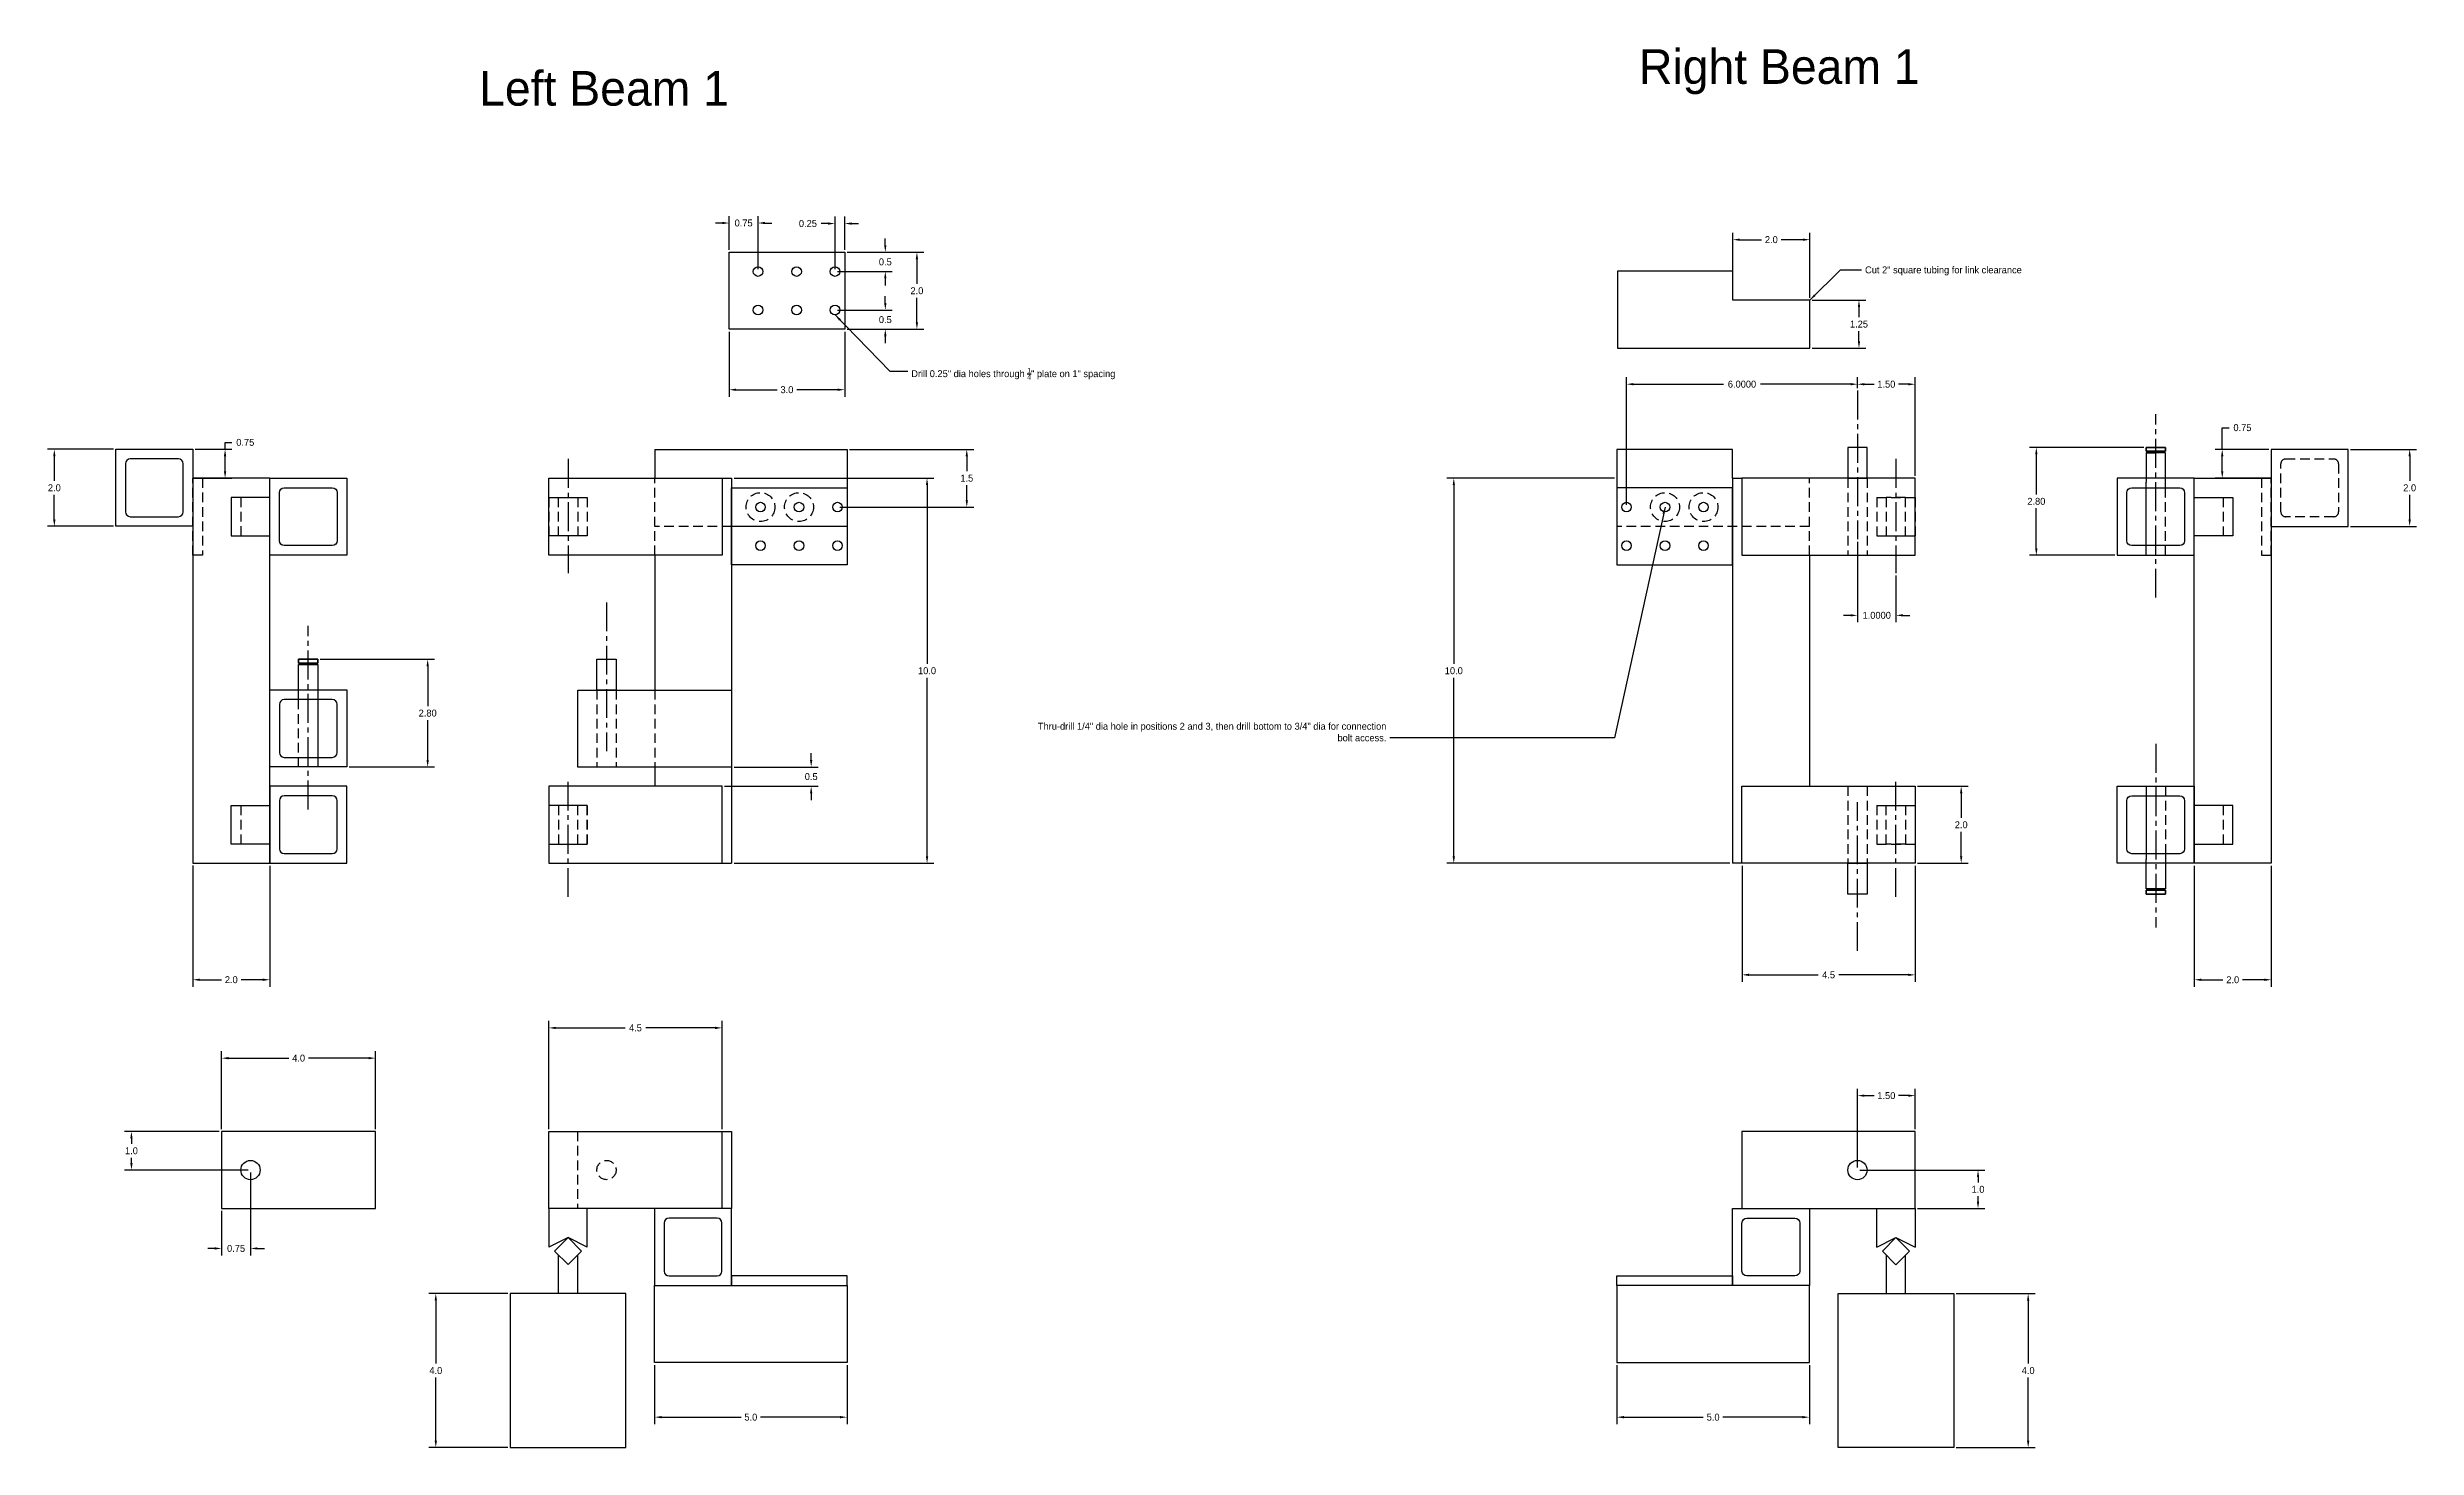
# Model space of a CAD drawing. Header units: inches. Extents: x -28.3 to 33.2, y -8.4 to 28.
import ezdxf

# ---------------------------------------------------------------- set-up
doc = ezdxf.new("R2010")
doc.units = ezdxf.units.IN
doc.header["$MEASUREMENT"] = 0
doc.linetypes.add('CENTER2', pattern=[1.125, 0.75, -0.125, 0.125, -0.125])
doc.linetypes.add('DASHED2', pattern=[0.375, 0.25, -0.125])
doc.layers.add('Dems', color=7, linetype='Continuous')
doc.dimstyles.get("Standard").update_dxf_attribs({"dimtxt": 0.18, "dimasz": 0.18, "dimexe": 0.18, "dimexo": 0.0625, "dimgap": 0.09, "dimtad": 0, "dimtih": 1, "dimtoh": 1, "dimdec": 4, "dimzin": 0, "dimdsep": 46, "dimtxsty": 'Standard', "dimcen": 0.09, "dimadec": 0, "dimazin": 0, "dimtfac": 1, "dimtdec": 4, "dimtofl": 0, "dimtmove": 0, "dimatfit": 3, "dimfxl": 0, "dimtolj": 1, "dimtzin": 0, "dimarcsym": 0})

msp = doc.modelspace()

# ---------------------------------------------------------------- texts
at = {"layer": 'Dems'}
for s, insert, char_height, width, attachment_point in [('Right Beam 1', (13.02277, 27.9343), 0.9, 15.2655, 1), ('Left Beam 1', (-17.11205, 27.36915), 0.9, 15.2655, 1), ('\\A1;Drill 0.25" dia holes through {\\H0.7x;\\S1/4;}" plate on 1" spacing', (-5.88582, 19.66031), 0.18, 8.9556892, 1), ('\\A1;Thru-drill 1/4" dia hole in positions 2 and 3, then drill bottom to 3/4" dia for connection bolt access.', (6.46024, 9.95999), 0.18, 9.0910759, 9)]:
    msp.add_mtext(s, dxfattribs=dict(at, insert=insert, char_height=char_height, width=width, attachment_point=attachment_point))
at = {"layer": 'Dems', "color": 5, "insert": (18.89624, 22.29486), "char_height": 0.18, "width": 8.0849, "attachment_point": 1}
msp.add_mtext('{\\C256;Cut 2" square tubing for link clearance}', dxfattribs=at)

# ---------------------------------------------------------------- blocks, each defined once
blk = doc.blocks.new('*D1')
at = {"color": 0, "lineweight": -2}
for p, q in [((12.386, 16.794), (8.031, 16.794)), ((8.211, 16.614), (8.211, 11.974)), ((8.211, 6.974), (8.211, 11.614)), ((15.386, 6.794), (8.031, 6.794))]:
    blk.add_line(p, q, dxfattribs=at)
at = {"color": 0}
for points in [[(8.181, 16.614), (8.241, 16.614), (8.211, 16.794)], [(8.181, 6.974), (8.241, 6.974), (8.211, 6.794)]]:
    blk.add_solid(points, dxfattribs=at)
at = {"layer": 'Defpoints', "color": 0}
for p in [(12.449, 16.794), (8.211, 6.794), (15.449, 6.794)]:
    blk.add_point(p, dxfattribs=at)
at = {"color": 0, "insert": (8.211, 11.794), "char_height": 0.18, "attachment_point": 5}
blk.add_mtext('\\A1;10.0', dxfattribs=at)
blk = doc.blocks.new('*D2')
at = {"color": 0, "lineweight": -2}
for p, q in [((15.699, 6.731), (15.699, 3.717)), ((20.199, 6.731), (20.199, 3.717)), ((15.879, 3.897), (17.679, 3.897)), ((20.019, 3.897), (18.219, 3.897))]:
    blk.add_line(p, q, dxfattribs=at)
at = {"color": 0}
for points in [[(15.879, 3.927), (15.879, 3.867), (15.699, 3.897)], [(20.019, 3.927), (20.019, 3.867), (20.199, 3.897)]]:
    blk.add_solid(points, dxfattribs=at)
at = {"layer": 'Defpoints', "color": 0}
for p in [(15.699, 6.794), (20.199, 6.794), (20.199, 3.897)]:
    blk.add_point(p, dxfattribs=at)
at = {"color": 0, "insert": (17.949, 3.897), "char_height": 0.18, "attachment_point": 5}
blk.add_mtext('\\A1;4.5', dxfattribs=at)
blk = doc.blocks.new('*D3')
at = {"color": 0, "lineweight": -2}
for p, q in [((18.699, 15.145), (18.699, 13.053)), ((19.699, 14.27), (19.699, 13.053)), ((18.519, 13.233), (18.339, 13.233)), ((19.879, 13.233), (20.059, 13.233))]:
    blk.add_line(p, q, dxfattribs=at)
at = {"color": 0}
for points in [[(18.519, 13.263), (18.519, 13.203), (18.699, 13.233)], [(19.879, 13.263), (19.879, 13.203), (19.699, 13.233)]]:
    blk.add_solid(points, dxfattribs=at)
at = {"layer": 'Defpoints', "color": 0}
for p in [(18.699, 15.207), (19.699, 14.332), (18.699, 13.233)]:
    blk.add_point(p, dxfattribs=at)
at = {"color": 0, "insert": (19.199, 13.233), "char_height": 0.18, "attachment_point": 5}
blk.add_mtext('\\A1;1.0000', dxfattribs=at)
blk = doc.blocks.new('*D4')
at = {"color": 0, "lineweight": -2}
for p, q in [((20.261, 8.794), (21.574, 8.794)), ((21.394, 8.614), (21.394, 7.974)), ((21.394, 6.974), (21.394, 7.614)), ((20.261, 6.794), (21.574, 6.794))]:
    blk.add_line(p, q, dxfattribs=at)
at = {"color": 0}
for points in [[(21.364, 8.614), (21.424, 8.614), (21.394, 8.794)], [(21.364, 6.974), (21.424, 6.974), (21.394, 6.794)]]:
    blk.add_solid(points, dxfattribs=at)
at = {"layer": 'Defpoints', "color": 0}
for p in [(20.199, 8.794), (20.199, 6.794), (21.394, 6.794)]:
    blk.add_point(p, dxfattribs=at)
at = {"color": 0, "insert": (21.394, 7.794), "char_height": 0.18, "attachment_point": 5}
blk.add_mtext('\\A1;2.0', dxfattribs=at)
blk = doc.blocks.new('*D5')
at = {"color": 0, "lineweight": -2}
for p, q in [((18.761, -1.173), (22.011, -1.173)), ((21.831, -1.353), (21.831, -1.493)), ((20.261, -2.173), (22.011, -2.173)), ((21.831, -1.993), (21.831, -1.853))]:
    blk.add_line(p, q, dxfattribs=at)
at = {"color": 0}
for points in [[(21.801, -1.353), (21.861, -1.353), (21.831, -1.173)], [(21.801, -1.993), (21.861, -1.993), (21.831, -2.173)]]:
    blk.add_solid(points, dxfattribs=at)
at = {"layer": 'Defpoints', "color": 0}
for p in [(18.699, -1.173), (20.199, -2.173), (21.831, -2.173)]:
    blk.add_point(p, dxfattribs=at)
at = {"color": 0, "insert": (21.831, -1.673), "char_height": 0.18, "attachment_point": 5}
blk.add_mtext('\\A1;1.0', dxfattribs=at)
blk = doc.blocks.new('*D6')
at = {"color": 0, "lineweight": -2}
for p, q in [((18.699, 19.131), (18.699, 19.415)), ((18.879, 19.235), (19.134, 19.235)), ((20.019, 19.235), (19.764, 19.235)), ((20.199, 16.856), (20.199, 19.415))]:
    blk.add_line(p, q, dxfattribs=at)
at = {"color": 0}
for points in [[(18.879, 19.265), (18.879, 19.205), (18.699, 19.235)], [(20.019, 19.265), (20.019, 19.205), (20.199, 19.235)]]:
    blk.add_solid(points, dxfattribs=at)
at = {"layer": 'Defpoints', "color": 0}
for p in [(20.199, 19.235), (18.699, 19.069), (20.199, 16.794)]:
    blk.add_point(p, dxfattribs=at)
at = {"color": 0, "insert": (19.449, 19.235), "char_height": 0.18, "attachment_point": 5}
blk.add_mtext('\\A1;1.50', dxfattribs=at)
blk = doc.blocks.new('*D7')
at = {"color": 0, "lineweight": -2}
for p, q in [((26.136, 17.593), (23.166, 17.593)), ((23.346, 17.413), (23.346, 16.373)), ((23.346, 14.974), (23.346, 16.013)), ((25.386, 14.794), (23.166, 14.794))]:
    blk.add_line(p, q, dxfattribs=at)
at = {"color": 0}
for points in [[(23.316, 17.413), (23.376, 17.413), (23.346, 17.593)], [(23.316, 14.974), (23.376, 14.974), (23.346, 14.794)]]:
    blk.add_solid(points, dxfattribs=at)
at = {"layer": 'Defpoints', "color": 0}
for p in [(23.346, 17.593), (26.199, 17.593), (25.449, 14.794)]:
    blk.add_point(p, dxfattribs=at)
at = {"color": 0, "insert": (23.346, 16.193), "char_height": 0.18, "attachment_point": 5}
blk.add_mtext('\\A1;2.80', dxfattribs=at)
blk = doc.blocks.new('*D8')
at = {"layer": 'Defpoints', "color": 0}
for p in [(21.199, -4.38), (21.199, -8.38), (23.134, -8.38)]:
    blk.add_point(p, dxfattribs=at)
at = {"layer": 'Dems', "color": 0, "lineweight": -2}
for p, q in [((21.261, -4.38), (23.314, -4.38)), ((23.134, -4.56), (23.134, -6.2)), ((23.134, -8.2), (23.134, -6.56)), ((21.261, -8.38), (23.314, -8.38))]:
    blk.add_line(p, q, dxfattribs=at)
at = {"layer": 'Dems', "color": 0}
for points in [[(23.104, -4.56), (23.164, -4.56), (23.134, -4.38)], [(23.104, -8.2), (23.164, -8.2), (23.134, -8.38)]]:
    blk.add_solid(points, dxfattribs=at)
at = {"layer": 'Dems', "color": 0, "insert": (23.134, -6.38), "char_height": 0.18, "attachment_point": 5}
blk.add_mtext('\\A1;4.0', dxfattribs=at)
blk = doc.blocks.new('*D9')
at = {"layer": 'Defpoints', "color": 0}
for p in [(31.449, 17.544), (31.449, 15.544), (33.046, 15.544)]:
    blk.add_point(p, dxfattribs=at)
at = {"layer": 'Dems', "color": 0, "lineweight": -2}
for p, q in [((31.511, 17.544), (33.226, 17.544)), ((33.046, 17.364), (33.046, 16.724)), ((33.046, 15.724), (33.046, 16.364)), ((31.511, 15.544), (33.226, 15.544))]:
    blk.add_line(p, q, dxfattribs=at)
at = {"layer": 'Dems', "color": 0}
for points in [[(33.016, 17.364), (33.076, 17.364), (33.046, 17.544)], [(33.016, 15.724), (33.076, 15.724), (33.046, 15.544)]]:
    blk.add_solid(points, dxfattribs=at)
at = {"layer": 'Dems', "color": 0, "insert": (33.046, 16.544), "char_height": 0.18, "attachment_point": 5}
blk.add_mtext('\\A1;2.0', dxfattribs=at)
blk = doc.blocks.new('*D10')
at = {"layer": 'Defpoints', "color": 0}
for p in [(27.449, 6.794), (29.449, 6.794), (29.449, 3.769)]:
    blk.add_point(p, dxfattribs=at)
at = {"layer": 'Dems', "color": 0, "lineweight": -2}
for p, q in [((27.449, 6.731), (27.449, 3.589)), ((29.449, 6.731), (29.449, 3.589)), ((27.629, 3.769), (28.194, 3.769)), ((29.269, 3.769), (28.704, 3.769))]:
    blk.add_line(p, q, dxfattribs=at)
at = {"layer": 'Dems', "color": 0}
for points in [[(27.629, 3.799), (27.629, 3.739), (27.449, 3.769)], [(29.269, 3.799), (29.269, 3.739), (29.449, 3.769)]]:
    blk.add_solid(points, dxfattribs=at)
at = {"layer": 'Dems', "color": 0, "insert": (28.449, 3.769), "char_height": 0.18, "attachment_point": 5}
blk.add_mtext('\\A1;2.0', dxfattribs=at)
blk = doc.blocks.new('*D13')
at = {"layer": 'Defpoints', "color": 0}
for p in [(12.699, 19.236), (18.699, 19.235), (12.699, 16.044)]:
    blk.add_point(p, dxfattribs=at)
at = {"layer": 'Dems', "color": 0, "lineweight": -2}
for p, q in [((12.699, 16.106), (12.699, 19.416)), ((12.879, 19.236), (15.219, 19.236)), ((18.519, 19.236), (16.179, 19.236)), ((18.699, 19.297), (18.699, 19.416))]:
    blk.add_line(p, q, dxfattribs=at)
at = {"layer": 'Dems', "color": 0}
for points in [[(12.879, 19.266), (12.879, 19.206), (12.699, 19.236)], [(18.519, 19.266), (18.519, 19.206), (18.699, 19.236)]]:
    blk.add_solid(points, dxfattribs=at)
at = {"layer": 'Dems', "color": 0, "insert": (15.699, 19.236), "char_height": 0.18, "attachment_point": 5}
blk.add_mtext('\\A1;6.0000', dxfattribs=at)
blk = doc.blocks.new('*D15')
at = {"layer": 'Defpoints', "color": 0}
for p in [(12.449, -6.173), (17.449, -6.173), (12.449, -7.59)]:
    blk.add_point(p, dxfattribs=at)
at = {"layer": 'Dems', "color": 0, "lineweight": -2}
for p, q in [((12.449, -6.235), (12.449, -7.77)), ((17.449, -6.235), (17.449, -7.77)), ((12.629, -7.59), (14.694, -7.59)), ((17.269, -7.59), (15.204, -7.59))]:
    blk.add_line(p, q, dxfattribs=at)
at = {"layer": 'Dems', "color": 0}
for points in [[(12.629, -7.56), (12.629, -7.62), (12.449, -7.59)], [(17.269, -7.56), (17.269, -7.62), (17.449, -7.59)]]:
    blk.add_solid(points, dxfattribs=at)
at = {"layer": 'Dems', "color": 0, "insert": (14.949, -7.59), "char_height": 0.18, "attachment_point": 5}
blk.add_mtext('\\A1;5.0', dxfattribs=at)
blk = doc.blocks.new('*D17')
at = {"color": 0, "lineweight": -2}
for p, q in [((-21.239, 12.094), (-18.269, 12.093)), ((-18.449, 11.913), (-18.449, 10.874)), ((-18.449, 9.475), (-18.449, 10.514)), ((-20.489, 9.295), (-18.269, 9.295))]:
    blk.add_line(p, q, dxfattribs=at)
at = {"color": 0}
for points in [[(-18.479, 11.913), (-18.419, 11.913), (-18.449, 12.093)], [(-18.479, 9.475), (-18.419, 9.475), (-18.449, 9.295)]]:
    blk.add_solid(points, dxfattribs=at)
at = {"layer": 'Defpoints', "color": 0}
for p in [(-21.302, 12.094), (-18.449, 12.093), (-20.552, 9.295)]:
    blk.add_point(p, dxfattribs=at)
at = {"color": 0, "insert": (-18.449, 10.694), "char_height": 0.18, "attachment_point": 5}
blk.add_mtext('\\A1;2.80', dxfattribs=at)
blk = doc.blocks.new('*D18')
at = {"layer": 'Defpoints', "color": 0}
for p in [(-16.303, -4.379), (-18.238, -8.379), (-16.303, -8.379)]:
    blk.add_point(p, dxfattribs=at)
at = {"layer": 'Dems', "color": 0, "lineweight": -2}
for p, q in [((-16.365, -4.379), (-18.418, -4.379)), ((-18.238, -4.559), (-18.238, -6.199)), ((-18.238, -8.199), (-18.238, -6.559)), ((-16.365, -8.379), (-18.418, -8.379))]:
    blk.add_line(p, q, dxfattribs=at)
at = {"layer": 'Dems', "color": 0}
for points in [[(-18.268, -4.559), (-18.208, -4.559), (-18.238, -4.379)], [(-18.268, -8.199), (-18.208, -8.199), (-18.238, -8.379)]]:
    blk.add_solid(points, dxfattribs=at)
at = {"layer": 'Dems', "color": 0, "insert": (-18.238, -6.379), "char_height": 0.18, "attachment_point": 5}
blk.add_mtext('\\A1;4.0', dxfattribs=at)
blk = doc.blocks.new('*D19')
at = {"layer": 'Defpoints', "color": 0}
for p in [(-26.552, 17.545), (-28.149, 15.545), (-26.552, 15.545)]:
    blk.add_point(p, dxfattribs=at)
at = {"layer": 'Dems', "color": 0, "lineweight": -2}
for p, q in [((-26.614, 17.545), (-28.329, 17.545)), ((-28.149, 17.365), (-28.149, 16.725)), ((-28.149, 15.725), (-28.149, 16.365)), ((-26.614, 15.545), (-28.329, 15.545))]:
    blk.add_line(p, q, dxfattribs=at)
at = {"layer": 'Dems', "color": 0}
for points in [[(-28.179, 17.365), (-28.119, 17.365), (-28.149, 17.545)], [(-28.179, 15.725), (-28.119, 15.725), (-28.149, 15.545)]]:
    blk.add_solid(points, dxfattribs=at)
at = {"layer": 'Dems', "color": 0, "insert": (-28.149, 16.545), "char_height": 0.18, "attachment_point": 5}
blk.add_mtext('\\A1;2.0', dxfattribs=at)
blk = doc.blocks.new('*D20')
at = {"layer": 'Defpoints', "color": 0}
for p in [(-24.552, 6.795), (-22.552, 6.795), (-24.552, 3.77)]:
    blk.add_point(p, dxfattribs=at)
at = {"layer": 'Dems', "color": 0, "lineweight": -2}
for p, q in [((-24.552, 6.733), (-24.552, 3.59)), ((-22.552, 6.732), (-22.552, 3.59)), ((-24.372, 3.77), (-23.807, 3.77)), ((-22.732, 3.77), (-23.297, 3.77))]:
    blk.add_line(p, q, dxfattribs=at)
at = {"layer": 'Dems', "color": 0}
for points in [[(-24.372, 3.8), (-24.372, 3.74), (-24.552, 3.77)], [(-22.732, 3.8), (-22.732, 3.74), (-22.552, 3.77)]]:
    blk.add_solid(points, dxfattribs=at)
at = {"layer": 'Dems', "color": 0, "insert": (-23.552, 3.77), "char_height": 0.18, "attachment_point": 5}
blk.add_mtext('\\A1;2.0', dxfattribs=at)
blk = doc.blocks.new('*D21')
at = {"layer": 'Defpoints', "color": 0}
for p in [(-12.553, -6.172), (-7.553, -6.172), (-7.553, -7.59)]:
    blk.add_point(p, dxfattribs=at)
at = {"layer": 'Dems', "color": 0, "lineweight": -2}
for p, q in [((-12.553, -6.235), (-12.553, -7.77)), ((-7.553, -6.235), (-7.553, -7.77)), ((-12.373, -7.59), (-10.308, -7.59)), ((-7.733, -7.59), (-9.798, -7.59))]:
    blk.add_line(p, q, dxfattribs=at)
at = {"layer": 'Dems', "color": 0}
for points in [[(-12.373, -7.56), (-12.373, -7.62), (-12.553, -7.59)], [(-7.733, -7.56), (-7.733, -7.62), (-7.553, -7.59)]]:
    blk.add_solid(points, dxfattribs=at)
at = {"layer": 'Dems', "color": 0, "insert": (-10.053, -7.59), "char_height": 0.18, "attachment_point": 5}
blk.add_mtext('\\A1;5.0', dxfattribs=at)
blk = doc.blocks.new('*D22')
at = {"layer": 'Defpoints', "color": 0}
for p in [(-10.551, 9.294), (-10.801, 8.794), (-8.485, 8.794)]:
    blk.add_point(p, dxfattribs=at)
at = {"layer": 'Dems', "color": 0, "lineweight": -2}
for p, q in [((-10.489, 9.294), (-8.305, 9.294)), ((-8.485, 9.474), (-8.485, 9.654)), ((-10.739, 8.794), (-8.305, 8.794)), ((-8.485, 8.614), (-8.485, 8.434))]:
    blk.add_line(p, q, dxfattribs=at)
at = {"layer": 'Dems', "color": 0}
for points in [[(-8.515, 9.474), (-8.455, 9.474), (-8.485, 9.294)], [(-8.515, 8.614), (-8.455, 8.614), (-8.485, 8.794)]]:
    blk.add_solid(points, dxfattribs=at)
at = {"layer": 'Dems', "color": 0, "insert": (-8.485, 9.044), "char_height": 0.18, "attachment_point": 5}
blk.add_mtext('\\A1;0.5', dxfattribs=at)
blk = doc.blocks.new('*D25')
at = {"layer": 'Defpoints', "color": 0}
for p in [(-15.302, 2.519), (-15.302, -0.172), (-10.802, -0.172)]:
    blk.add_point(p, dxfattribs=at)
at = {"layer": 'Dems', "color": 0, "lineweight": -2}
for p, q in [((-15.302, -0.109), (-15.302, 2.699)), ((-15.122, 2.519), (-13.322, 2.519)), ((-10.982, 2.519), (-12.782, 2.519)), ((-10.802, -0.11), (-10.802, 2.699))]:
    blk.add_line(p, q, dxfattribs=at)
at = {"layer": 'Dems', "color": 0}
for points in [[(-15.122, 2.549), (-15.122, 2.489), (-15.302, 2.519)], [(-10.982, 2.549), (-10.982, 2.489), (-10.802, 2.519)]]:
    blk.add_solid(points, dxfattribs=at)
at = {"layer": 'Dems', "color": 0, "insert": (-13.052, 2.519), "char_height": 0.18, "attachment_point": 5}
blk.add_mtext('\\A1;4.5', dxfattribs=at)
blk = doc.blocks.new('*D26')
at = {"layer": 'Defpoints', "color": 0}
for p in [(-24.552, 17.545), (-23.713, 17.545), (-24.552, 16.795)]:
    blk.add_point(p, dxfattribs=at)
at = {"layer": 'Dems', "color": 0, "lineweight": -2}
for p, q in [((-24.489, 17.545), (-23.533, 17.545)), ((-23.713, 17.545), (-23.713, 17.725)), ((-23.713, 17.725), (-23.533, 17.725)), ((-23.713, 16.975), (-23.713, 17.365)), ((-24.489, 16.795), (-23.533, 16.795))]:
    blk.add_line(p, q, dxfattribs=at)
at = {"layer": 'Dems', "color": 0}
for points in [[(-23.743, 17.365), (-23.683, 17.365), (-23.713, 17.545)], [(-23.743, 16.975), (-23.683, 16.975), (-23.713, 16.795)]]:
    blk.add_solid(points, dxfattribs=at)
at = {"layer": 'Dems', "color": 0, "insert": (-23.188, 17.725), "char_height": 0.18, "attachment_point": 5}
blk.add_mtext('\\A1;0.75', dxfattribs=at)
blk = doc.blocks.new('*D27')
at = {"layer": 'Defpoints', "color": 0}
for p in [(-10.551, 16.794), (-10.551, 6.794), (-5.475, 6.794)]:
    blk.add_point(p, dxfattribs=at)
at = {"layer": 'Dems', "color": 0, "lineweight": -2}
for p, q in [((-10.489, 16.794), (-5.295, 16.794)), ((-5.475, 16.614), (-5.475, 11.974)), ((-5.475, 6.974), (-5.475, 11.614)), ((-10.489, 6.794), (-5.295, 6.794))]:
    blk.add_line(p, q, dxfattribs=at)
at = {"layer": 'Dems', "color": 0}
for points in [[(-5.505, 16.614), (-5.445, 16.614), (-5.475, 16.794)], [(-5.505, 6.974), (-5.445, 6.974), (-5.475, 6.794)]]:
    blk.add_solid(points, dxfattribs=at)
at = {"layer": 'Dems', "color": 0, "insert": (-5.475, 11.794), "char_height": 0.18, "attachment_point": 5}
blk.add_mtext('\\A1;10.0', dxfattribs=at)
blk = doc.blocks.new('*D28')
at = {"layer": 'Defpoints', "color": 0}
for p in [(18.699, 0.76), (20.199, -0.173), (18.699, -1.173)]:
    blk.add_point(p, dxfattribs=at)
at = {"layer": 'Dems', "color": 0, "lineweight": -2}
for p, q in [((18.699, -1.11), (18.699, 0.94)), ((18.879, 0.76), (19.134, 0.76)), ((20.019, 0.76), (19.764, 0.76)), ((20.199, -0.11), (20.199, 0.94))]:
    blk.add_line(p, q, dxfattribs=at)
at = {"layer": 'Dems', "color": 0}
for points in [[(18.879, 0.79), (18.879, 0.73), (18.699, 0.76)], [(20.019, 0.79), (20.019, 0.73), (20.199, 0.76)]]:
    blk.add_solid(points, dxfattribs=at)
at = {"layer": 'Dems', "color": 0, "insert": (19.449, 0.76), "char_height": 0.18, "attachment_point": 5}
blk.add_mtext('\\A1;1.50', dxfattribs=at)
blk = doc.blocks.new('*D29')
at = {"layer": 'Defpoints', "color": 0}
for p in [(29.449, 17.544), (28.176, 16.794), (29.449, 16.794)]:
    blk.add_point(p, dxfattribs=at)
at = {"layer": 'Dems', "color": 0, "lineweight": -2}
for p, q in [((28.176, 17.544), (28.176, 18.106)), ((28.176, 18.106), (28.356, 18.106)), ((29.386, 17.544), (27.996, 17.544)), ((28.176, 16.974), (28.176, 17.364)), ((29.386, 16.794), (27.996, 16.794))]:
    blk.add_line(p, q, dxfattribs=at)
at = {"layer": 'Dems', "color": 0}
for points in [[(28.146, 17.364), (28.206, 17.364), (28.176, 17.544)], [(28.146, 16.974), (28.206, 16.974), (28.176, 16.794)]]:
    blk.add_solid(points, dxfattribs=at)
at = {"layer": 'Dems', "color": 0, "insert": (28.701, 18.106), "char_height": 0.18, "attachment_point": 5}
blk.add_mtext('\\A1;0.75', dxfattribs=at)
blk = doc.blocks.new('*D30')
at = {"layer": 'Defpoints', "color": 0}
for p in [(17.461, 21.421), (17.461, 20.171), (18.738, 20.171)]:
    blk.add_point(p, dxfattribs=at)
at = {"layer": 'Dems', "color": 0, "lineweight": -2}
for p, q in [((17.524, 21.421), (18.918, 21.421)), ((18.738, 21.241), (18.738, 20.976)), ((18.738, 20.351), (18.738, 20.616)), ((17.524, 20.171), (18.918, 20.171))]:
    blk.add_line(p, q, dxfattribs=at)
at = {"layer": 'Dems', "color": 0}
for points in [[(18.708, 21.241), (18.768, 21.241), (18.738, 21.421)], [(18.708, 20.351), (18.768, 20.351), (18.738, 20.171)]]:
    blk.add_solid(points, dxfattribs=at)
at = {"layer": 'Dems', "color": 0, "insert": (18.738, 20.796), "char_height": 0.18, "attachment_point": 5}
blk.add_mtext('\\A1;1.25', dxfattribs=at)
blk = doc.blocks.new('*D31')
at = {"layer": 'Defpoints', "color": 0}
for p in [(15.461, 22.989), (15.461, 21.421), (17.461, 21.421)]:
    blk.add_point(p, dxfattribs=at)
at = {"layer": 'Dems', "color": 0, "lineweight": -2}
for p, q in [((15.461, 21.483), (15.461, 23.169)), ((15.641, 22.989), (16.206, 22.989)), ((17.281, 22.989), (16.716, 22.989)), ((17.461, 21.483), (17.461, 23.169))]:
    blk.add_line(p, q, dxfattribs=at)
at = {"layer": 'Dems', "color": 0}
for points in [[(15.641, 23.019), (15.641, 22.959), (15.461, 22.989)], [(17.281, 23.019), (17.281, 22.959), (17.461, 22.989)]]:
    blk.add_solid(points, dxfattribs=at)
at = {"layer": 'Dems', "color": 0, "insert": (16.461, 22.989), "char_height": 0.18, "attachment_point": 5}
blk.add_mtext('\\A1;2.0', dxfattribs=at)
blk = doc.blocks.new('*D32')
at = {"layer": 'Defpoints', "color": 0}
for p in [(-7.551, 17.544), (-4.442, 17.544), (-7.801, 16.044)]:
    blk.add_point(p, dxfattribs=at)
at = {"layer": 'Dems', "color": 0, "lineweight": -2}
for p, q in [((-7.489, 17.544), (-4.262, 17.544)), ((-4.442, 17.364), (-4.442, 16.974)), ((-7.739, 16.044), (-4.262, 16.044)), ((-4.442, 16.224), (-4.442, 16.614))]:
    blk.add_line(p, q, dxfattribs=at)
at = {"layer": 'Dems', "color": 0}
for points in [[(-4.472, 17.364), (-4.412, 17.364), (-4.442, 17.544)], [(-4.472, 16.224), (-4.412, 16.224), (-4.442, 16.044)]]:
    blk.add_solid(points, dxfattribs=at)
at = {"layer": 'Dems', "color": 0, "insert": (-4.442, 16.794), "char_height": 0.18, "attachment_point": 5}
blk.add_mtext('\\A1;1.5', dxfattribs=at)
blk = doc.blocks.new('*D33')
at = {"layer": 'Defpoints', "color": 0}
for p in [(-7.615, 22.662), (-7.615, 20.662), (-5.738, 20.662)]:
    blk.add_point(p, dxfattribs=at)
at = {"layer": 'Dems', "color": 0, "lineweight": -2}
for p, q in [((-7.552, 22.662), (-5.558, 22.662)), ((-5.738, 22.482), (-5.738, 21.842)), ((-5.738, 20.842), (-5.738, 21.482)), ((-7.552, 20.662), (-5.558, 20.662))]:
    blk.add_line(p, q, dxfattribs=at)
at = {"layer": 'Dems', "color": 0}
for points in [[(-5.768, 22.482), (-5.708, 22.482), (-5.738, 22.662)], [(-5.768, 20.842), (-5.708, 20.842), (-5.738, 20.662)]]:
    blk.add_solid(points, dxfattribs=at)
at = {"layer": 'Dems', "color": 0, "insert": (-5.738, 21.662), "char_height": 0.18, "attachment_point": 5}
blk.add_mtext('\\A1;2.0', dxfattribs=at)
blk = doc.blocks.new('*D34')
at = {"layer": 'Defpoints', "color": 0}
for p in [(-10.615, 20.662), (-7.615, 20.662), (-7.615, 19.092)]:
    blk.add_point(p, dxfattribs=at)
at = {"layer": 'Dems', "color": 0, "lineweight": -2}
for p, q in [((-10.615, 20.599), (-10.615, 18.912)), ((-7.615, 20.599), (-7.615, 18.912)), ((-10.435, 19.092), (-9.37, 19.092)), ((-7.795, 19.092), (-8.86, 19.092))]:
    blk.add_line(p, q, dxfattribs=at)
at = {"layer": 'Dems', "color": 0}
for points in [[(-10.435, 19.122), (-10.435, 19.062), (-10.615, 19.092)], [(-7.795, 19.122), (-7.795, 19.062), (-7.615, 19.092)]]:
    blk.add_solid(points, dxfattribs=at)
at = {"layer": 'Dems', "color": 0, "insert": (-9.115, 19.092), "char_height": 0.18, "attachment_point": 5}
blk.add_mtext('\\A1;3.0', dxfattribs=at)
blk = doc.blocks.new('*D35')
at = {"layer": 'Defpoints', "color": 0}
for p in [(-7.865, 23.408), (-7.865, 22.162), (-7.615, 22.662)]:
    blk.add_point(p, dxfattribs=at)
at = {"layer": 'Dems', "color": 0, "lineweight": -2}
for p, q in [((-8.045, 23.408), (-8.225, 23.408)), ((-7.865, 22.224), (-7.865, 23.588)), ((-7.615, 22.724), (-7.615, 23.588)), ((-7.435, 23.408), (-7.255, 23.408))]:
    blk.add_line(p, q, dxfattribs=at)
at = {"layer": 'Dems', "color": 0}
for points in [[(-8.045, 23.438), (-8.045, 23.378), (-7.865, 23.408)], [(-7.435, 23.438), (-7.435, 23.378), (-7.615, 23.408)]]:
    blk.add_solid(points, dxfattribs=at)
at = {"layer": 'Dems', "color": 0, "insert": (-8.57, 23.408), "char_height": 0.18, "attachment_point": 5}
blk.add_mtext('\\A1;0.25', dxfattribs=at)
blk = doc.blocks.new('*D36')
at = {"layer": 'Defpoints', "color": 0}
for p in [(-7.865, 22.162), (-7.615, 22.662), (-6.559, 22.162)]:
    blk.add_point(p, dxfattribs=at)
at = {"layer": 'Dems', "color": 0, "lineweight": -2}
for p, q in [((-6.559, 22.842), (-6.559, 23.022)), ((-7.802, 22.162), (-6.379, 22.162)), ((-7.552, 22.662), (-6.379, 22.662)), ((-6.559, 21.982), (-6.559, 21.802))]:
    blk.add_line(p, q, dxfattribs=at)
at = {"layer": 'Dems', "color": 0}
for points in [[(-6.589, 22.842), (-6.529, 22.842), (-6.559, 22.662)], [(-6.589, 21.982), (-6.529, 21.982), (-6.559, 22.162)]]:
    blk.add_solid(points, dxfattribs=at)
at = {"layer": 'Dems', "color": 0, "insert": (-6.559, 22.412), "char_height": 0.18, "attachment_point": 5}
blk.add_mtext('\\A1;0.5', dxfattribs=at)
blk = doc.blocks.new('*D37')
at = {"layer": 'Defpoints', "color": 0}
for p in [(-7.865, 21.162), (-7.615, 20.662), (-6.559, 20.662)]:
    blk.add_point(p, dxfattribs=at)
at = {"layer": 'Dems', "color": 0, "lineweight": -2}
for p, q in [((-7.802, 21.162), (-6.379, 21.162)), ((-6.559, 21.342), (-6.559, 21.522)), ((-7.552, 20.662), (-6.379, 20.662)), ((-6.559, 20.482), (-6.559, 20.302))]:
    blk.add_line(p, q, dxfattribs=at)
at = {"layer": 'Dems', "color": 0}
for points in [[(-6.589, 21.342), (-6.529, 21.342), (-6.559, 21.162)], [(-6.589, 20.482), (-6.529, 20.482), (-6.559, 20.662)]]:
    blk.add_solid(points, dxfattribs=at)
at = {"layer": 'Dems', "color": 0, "insert": (-6.559, 20.912), "char_height": 0.18, "attachment_point": 5}
blk.add_mtext('\\A1;0.5', dxfattribs=at)
blk = doc.blocks.new('*D38')
at = {"layer": 'Defpoints', "color": 0}
for p in [(-10.615, 23.422), (-10.615, 22.662), (-9.865, 22.162)]:
    blk.add_point(p, dxfattribs=at)
at = {"layer": 'Dems', "color": 0, "lineweight": -2}
for p, q in [((-10.795, 23.422), (-10.975, 23.422)), ((-10.615, 22.724), (-10.615, 23.602)), ((-9.865, 22.224), (-9.865, 23.602)), ((-9.685, 23.422), (-9.505, 23.422))]:
    blk.add_line(p, q, dxfattribs=at)
at = {"layer": 'Dems', "color": 0}
for points in [[(-10.795, 23.452), (-10.795, 23.392), (-10.615, 23.422)], [(-9.685, 23.452), (-9.685, 23.392), (-9.865, 23.422)]]:
    blk.add_solid(points, dxfattribs=at)
at = {"layer": 'Dems', "color": 0, "insert": (-10.24, 23.422), "char_height": 0.18, "attachment_point": 5}
blk.add_mtext('\\A1;0.75', dxfattribs=at)
blk = doc.blocks.new('*D39')
at = {"layer": 'Defpoints', "color": 0}
for p in [(-19.802, 1.734), (-23.802, -0.172), (-19.802, -0.172)]:
    blk.add_point(p, dxfattribs=at)
at = {"layer": 'Dems', "color": 0, "lineweight": -2}
for p, q in [((-23.802, -0.109), (-23.802, 1.914)), ((-19.802, -0.109), (-19.802, 1.914)), ((-23.622, 1.734), (-22.057, 1.734)), ((-19.982, 1.734), (-21.547, 1.734))]:
    blk.add_line(p, q, dxfattribs=at)
at = {"layer": 'Dems', "color": 0}
for points in [[(-23.622, 1.764), (-23.622, 1.704), (-23.802, 1.734)], [(-19.982, 1.764), (-19.982, 1.704), (-19.802, 1.734)]]:
    blk.add_solid(points, dxfattribs=at)
at = {"layer": 'Dems', "color": 0, "insert": (-21.802, 1.734), "char_height": 0.18, "attachment_point": 5}
blk.add_mtext('\\A1;4.0', dxfattribs=at)
blk = doc.blocks.new('*D40')
at = {"layer": 'Defpoints', "color": 0}
for p in [(-23.802, -0.172), (-26.146, -1.172), (-23.052, -1.172)]:
    blk.add_point(p, dxfattribs=at)
at = {"layer": 'Dems', "color": 0, "lineweight": -2}
for p, q in [((-23.865, -0.172), (-26.326, -0.172)), ((-26.146, -0.352), (-26.146, -0.492)), ((-23.115, -1.172), (-26.326, -1.172)), ((-26.146, -0.992), (-26.146, -0.852))]:
    blk.add_line(p, q, dxfattribs=at)
at = {"layer": 'Dems', "color": 0}
for points in [[(-26.176, -0.352), (-26.116, -0.352), (-26.146, -0.172)], [(-26.176, -0.992), (-26.116, -0.992), (-26.146, -1.172)]]:
    blk.add_solid(points, dxfattribs=at)
at = {"layer": 'Dems', "color": 0, "insert": (-26.146, -0.672), "char_height": 0.18, "attachment_point": 5}
blk.add_mtext('\\A1;1.0', dxfattribs=at)
blk = doc.blocks.new('*D41')
at = {"layer": 'Defpoints', "color": 0}
for p in [(-23.052, -1.172), (-23.802, -2.172), (-23.802, -3.208)]:
    blk.add_point(p, dxfattribs=at)
at = {"layer": 'Dems', "color": 0, "lineweight": -2}
for p, q in [((-23.052, -1.234), (-23.052, -3.388)), ((-23.802, -2.234), (-23.802, -3.388)), ((-23.982, -3.208), (-24.162, -3.208)), ((-22.872, -3.208), (-22.692, -3.208))]:
    blk.add_line(p, q, dxfattribs=at)
at = {"layer": 'Dems', "color": 0}
for points in [[(-23.982, -3.178), (-23.982, -3.238), (-23.802, -3.208)], [(-22.872, -3.178), (-22.872, -3.238), (-23.052, -3.208)]]:
    blk.add_solid(points, dxfattribs=at)
at = {"layer": 'Dems', "color": 0, "insert": (-23.427, -3.208), "char_height": 0.18, "attachment_point": 5}
blk.add_mtext('\\A1;0.75', dxfattribs=at)

# ---------------------------------------------------------------- dimensions: what is measured, and where the dimension line sits
for base, p1, p2, override, picture, middle in [((20.19854, 19.23456), (18.69854, 19.06888), (20.19854, 16.79388), {"dimdec": 2}, '*D6', (19.44854, 19.23456)), ((20.19854, 3.89723), (15.69854, 6.79388), (20.19854, 6.79388), {"dimdec": 1}, '*D2', (17.94854, 3.89723))]:
    dim = msp.add_linear_dim(base=base, p1=p1, p2=p2, dimstyle='Standard', override=override)
    dim.commit()
    dim.dimension.update_dxf_attribs({"geometry": picture, "text_midpoint": middle})
for base, p1, p2, angle, override, picture, middle in [((23.34556, 17.59258), (25.44854, 14.79388), (26.19854, 17.59258), 90, {"dimdec": 2}, '*D7', (23.34556, 16.19323)), ((8.2108, 6.79388), (12.44854, 16.79388), (15.44854, 6.79388), 90, {"dimdec": 1}, '*D1', (8.2108, 11.79388)), ((-18.44861, 12.09345), (-20.55171, 9.29484), (-21.30157, 12.09357), 89.9976101, {"dimdec": 2}, '*D17', (-18.44867, 10.6941)), ((21.39424, 6.79388), (20.19854, 8.79388), (20.19854, 6.79388), 90, {"dimdec": 1}, '*D4', (21.39424, 7.79388)), ((21.8312, -2.17265), (18.69854, -1.17265), (20.19854, -2.17265), 90, {"dimdec": 1}, '*D5', (21.8312, -1.67265))]:
    dim = msp.add_linear_dim(base=base, p1=p1, p2=p2, angle=angle, dimstyle='Standard', override=override)
    dim.commit()
    dim.dimension.update_dxf_attribs({"geometry": picture, "text_midpoint": middle})
dim = msp.add_linear_dim(base=(18.69854, 13.23267), p1=(19.69854, 14.33243), p2=(18.69854, 15.20743), dimstyle='Standard')
dim.commit()
dim.dimension.update_dxf_attribs({"geometry": '*D3', "text_midpoint": (19.19854, 13.23267)})
at = {"layer": 'Dems'}
for base, p1, p2, override, picture, middle in [((-10.61451, 23.42155), (-9.86451, 22.16155), (-10.61451, 22.66155), {"dimdec": 2}, '*D38', (-10.23951, 23.42155)), ((-7.86451, 23.40765), (-7.61451, 22.66155), (-7.86451, 22.16155), {"dimdec": 2}, '*D35', (-8.56951, 23.40765)), ((-7.61451, 19.09229), (-10.61451, 20.66155), (-7.61451, 20.66155), {"dimdec": 1}, '*D34', (-9.11451, 19.09229)), ((29.44854, 3.76935), (27.44854, 6.79388), (29.44854, 6.79388), {"dimdec": 1}, '*D10', (28.44854, 3.76935)), ((-15.30233, 2.51888), (-10.80233, -0.17211), (-15.30233, -0.1719), {"dimdec": 1}, '*D25', (-13.05233, 2.51888)), ((-19.80233, 1.73436), (-23.80233, -0.1719), (-19.80233, -0.1719), {"dimdec": 1}, '*D39', (-21.80233, 1.73436)), ((18.69854, 0.75959), (20.19854, -0.17265), (18.69854, -1.17265), {"dimdec": 2}, '*D28', (19.44854, 0.75959)), ((-23.80233, -3.20769), (-23.05233, -1.1719), (-23.80233, -2.1719), {"dimdec": 2}, '*D41', (-23.42733, -3.20769)), ((12.44854, -7.59041), (17.44854, -6.17265), (12.44854, -6.17265), {"dimdec": 1}, '*D15', (14.94854, -7.59041))]:
    dim = msp.add_linear_dim(base=base, p1=p1, p2=p2, dimstyle='Standard', override=override, dxfattribs=at)
    dim.commit()
    dim.dimension.update_dxf_attribs({"geometry": picture, "text_midpoint": middle})
for base, p1, p2, angle, picture, middle in [((-6.55854, 22.16155), (-7.61451, 22.66155), (-7.86451, 22.16155), 90, '*D36', (-6.55854, 22.41155)), ((-5.73832, 20.66155), (-7.61451, 22.66155), (-7.61451, 20.66155), 90, '*D33', (-5.73832, 21.66155)), ((-6.55854, 20.66155), (-7.86451, 21.16155), (-7.61451, 20.66155), 90, '*D37', (-6.55854, 20.91155)), ((-28.14947, 15.54515), (-26.55162, 17.54509), (-26.55171, 15.54509), 89.9976101, '*D19', (-28.14942, 16.54515)), ((-4.44211, 17.54388), (-7.80146, 16.04388), (-7.55146, 17.54388), 90, '*D32', (-4.44211, 16.79388)), ((33.0463, 15.54388), (31.44854, 17.54388), (31.44854, 15.54388), 90, '*D9', (33.0463, 16.54388)), ((-5.47452, 6.79388), (-10.55146, 16.79388), (-10.55146, 6.79388), 90, '*D27', (-5.47452, 11.79388)), ((-8.48467, 8.79388), (-10.55146, 9.29388), (-10.80146, 8.79388), 90, '*D22', (-8.48467, 9.04388)), ((-24.55217, 3.77048), (-22.55204, 6.79492), (-24.55204, 6.795), 179.9976101, '*D20', (-23.55217, 3.77043)), ((-26.1458, -1.1719), (-23.80233, -0.1719), (-23.05233, -1.1719), 90, '*D40', (-26.1458, -0.6719)), ((-18.23786, -8.3789), (-16.30251, -4.37898), (-16.30267, -8.37898), 89.9976101, '*D18', (-18.23777, -6.3789)), ((23.13372, -8.37976), (21.19854, -4.37976), (21.19854, -8.37976), 90, '*D8', (23.13372, -6.37976)), ((-7.55264, -7.58999), (-12.55258, -6.17203), (-7.55258, -6.17224), 179.9976101, '*D21', (-10.05264, -7.58989))]:
    dim = msp.add_linear_dim(base=base, p1=p1, p2=p2, angle=angle, dimstyle='Standard', override={"dimdec": 1}, dxfattribs=at)
    dim.commit()
    dim.dimension.update_dxf_attribs({"geometry": picture, "text_midpoint": middle})
at = {"layer": 'Dems', "color": 5}
dim = msp.add_linear_dim(base=(15.46116, 22.98887), p1=(17.46116, 21.42078), p2=(15.46116, 21.42078), dimstyle='Standard', override={"dimdec": 1}, dxfattribs=at)
dim.commit()
dim.dimension.update_dxf_attribs({"geometry": '*D31', "text_midpoint": (16.46116, 22.98887)})
dim = msp.add_linear_dim(base=(18.73802, 20.17078), p1=(17.46116, 21.42078), p2=(17.46116, 20.17078), angle=90, dimstyle='Standard', override={"dimdec": 2}, dxfattribs=at)
dim.commit()
dim.dimension.update_dxf_attribs({"geometry": '*D30', "text_midpoint": (18.73802, 20.79578)})
at = {"layer": 'Dems'}
dim = msp.add_linear_dim(base=(12.69854, 19.23592), p1=(18.69854, 19.23456), p2=(12.69854, 16.04388), dimstyle='Standard', dxfattribs=at)
dim.commit()
dim.dimension.update_dxf_attribs({"geometry": '*D13', "text_midpoint": (15.69854, 19.23592)})
at = {"layer": 'Dems', "color": 5}
dim = msp.add_linear_dim(base=(28.17552, 16.79388), p1=(29.44854, 17.54388), p2=(29.44854, 16.79388), angle=90, dimstyle='Standard', override={"dimdec": 2}, dxfattribs=at)
dim.commit()
dim.dimension.update_dxf_attribs({"geometry": '*D29', "text_midpoint": (28.70052, 18.10593), "dimtype": 160})
at = {"layer": 'Dems'}
dim = msp.add_linear_dim(base=(-23.71257, 17.545), p1=(-24.55162, 16.795), p2=(-24.55162, 17.545), angle=90, dimstyle='Standard', override={"dimdec": 2}, dxfattribs=at)
dim.commit()
dim.dimension.update_dxf_attribs({"geometry": '*D26', "text_midpoint": (-23.18757, 17.72509), "dimtype": 160})

# ---------------------------------------------------------------- linework, layer by layer
at = {"linetype": 'CENTER2'}
for p, q in [((18.69854, 19.06888), (18.69854, 15.20743)), ((26.44854, 13.69258), (26.44854, 18.45836)), ((-14.80146, 17.29388), (-14.80146, 14.33243)), ((19.69854, 17.29388), (19.69854, 14.33243)), ((26.44854, 9.89518), (26.44854, 5.12939)), ((-14.80146, 5.91888), (-14.80146, 8.90786)), ((19.69854, 5.91888), (19.69854, 8.90786)), ((18.69854, 4.51888), (18.69854, 8.38133))]:
    msp.add_line(p, q, dxfattribs=at)
at = {"color": 5}
for p, q in [((26.69854, 17.59258), (26.19854, 17.59258)), ((26.19854, 17.59258), (26.19854, 17.49258)), ((26.19854, 17.49258), (26.21454, 17.49258)), ((26.21454, 17.45258), (26.19854, 17.45258)), ((26.19854, 17.45258), (26.19854, 16.69258)), ((26.21454, 17.49258), (26.21454, 17.45258)), ((26.68254, 17.45258), (26.68254, 17.49258)), ((26.68254, 17.49258), (26.69854, 17.49258)), ((26.69854, 17.45258), (26.68254, 17.45258)), ((26.69854, 17.49258), (26.69854, 17.59258)), ((26.69854, 16.33388), (26.69854, 17.45258)), ((-10.55146, 16.79388), (-10.55146, 6.79388)), ((15.44854, 16.79388), (15.44854, 6.79388)), ((26.19854, 14.79388), (26.19854, 16.44258)), ((-12.55146, 14.79388), (-12.55146, 11.29388)), ((17.44854, 14.79388), (17.44854, 8.79388)), ((26.19854, 8.79388), (26.19854, 7.14518)), ((26.19854, 6.13518), (26.19854, 6.89518)), ((26.69854, 7.25388), (26.69854, 6.13518)), ((26.21454, 6.13518), (26.19854, 6.13518)), ((26.19854, 5.99518), (26.19854, 6.09518)), ((26.19854, 6.09518), (26.21454, 6.09518)), ((26.69854, 5.99518), (26.19854, 5.99518)), ((26.21454, 6.09518), (26.21454, 6.13518)), ((26.69854, 6.13518), (26.68254, 6.13518)), ((26.68254, 6.13518), (26.68254, 6.09518)), ((26.68254, 6.09518), (26.69854, 6.09518)), ((26.69854, 6.09518), (26.69854, 5.99518)), ((-15.30242, -2.17191), (-15.30246, -3.17191)), ((-14.30242, -2.17195), (-15.30242, -2.17191)), ((-14.30246, -3.17195), (-14.30242, -2.17195)), ((19.19854, -3.17265), (19.19854, -2.17265)), ((19.19854, -2.17265), (20.19854, -2.17265)), ((20.19854, -2.17265), (20.19854, -3.17265)), ((-14.80245, -2.92193), (-15.30246, -3.17191)), ((-14.30246, -3.17195), (-14.80245, -2.92193)), ((19.19854, -3.17265), (19.69854, -2.92265)), ((19.69854, -2.92265), (20.19854, -3.17265))]:
    msp.add_line(p, q, dxfattribs=at)
at = {"color": 5, "linetype": 'DASHED2'}
for p, q in [((18.44854, 16.79388), (18.44854, 14.79388)), ((18.94854, 16.79388), (18.94854, 14.79388)), ((26.19854, 16.44258), (26.19854, 16.69258)), ((-23.30165, 16.29495), (-23.30169, 15.29495)), ((-15.30146, 16.29388), (-15.30146, 15.29388)), ((19.19854, 16.29388), (19.19854, 15.29388)), ((19.19854, 16.29388), (20.19854, 16.29388)), ((20.19854, 16.29388), (20.19854, 15.29388)), ((26.69854, 14.79388), (26.69854, 16.33388)), ((28.19854, 16.29388), (28.19854, 15.29388)), ((19.19854, 15.29388), (20.19854, 15.29388)), ((18.44854, 8.79388), (18.44854, 6.79388)), ((18.94854, 8.79388), (18.94854, 6.79388)), ((26.69854, 8.79388), (26.69854, 7.25388)), ((-23.30198, 8.29495), (-23.30202, 7.29495)), ((-14.30146, 8.29388), (-14.30146, 7.29388)), ((19.19854, 8.29388), (19.19854, 7.29388)), ((19.19854, 8.29388), (20.19854, 8.29388)), ((20.19854, 8.29388), (20.19854, 7.29388)), ((28.19854, 8.29388), (28.19854, 7.29388)), ((19.19854, 7.29388), (20.19854, 7.29388)), ((26.19854, 7.14518), (26.19854, 6.89518))]:
    msp.add_line(p, q, dxfattribs=at)
at = {"color": 3, "linetype": 'CENTER2'}
for p, q in [((-13.80146, 13.56888), (-13.80146, 9.70743)), ((-21.55173, 8.19358), (-21.55154, 12.95936))]:
    msp.add_line(p, q, dxfattribs=at)
at = {"color": 3}
for p, q in [((-21.80162, 10.83489), (-21.80158, 11.95359)), ((-21.80158, 11.99359), (-21.80157, 12.09359)), ((-21.78558, 11.99359), (-21.80158, 11.99359)), ((-21.80158, 11.95359), (-21.78558, 11.95359)), ((-21.80157, 12.09359), (-21.30157, 12.09357)), ((-21.78558, 11.95359), (-21.78558, 11.99359)), ((-21.30158, 11.99357), (-21.31758, 11.99357)), ((-21.31758, 11.99357), (-21.31758, 11.95357)), ((-21.31758, 11.95357), (-21.30158, 11.95357)), ((-21.30158, 11.95357), (-21.30161, 9.29487)), ((-21.30157, 12.09357), (-21.30158, 11.99357))]:
    msp.add_line(p, q, dxfattribs=at)
at = {"color": 3, "linetype": 'DASHED2'}
for p, q in [((-13.55146, 11.29388), (-13.55146, 9.29388)), ((-21.80169, 9.29489), (-21.80162, 10.83489))]:
    msp.add_line(p, q, dxfattribs=at)
at = {"color": 1}
for p, q in [((-15.05251, -4.37903), (-15.05247, -3.37903)), ((-14.55247, -3.37905), (-14.55251, -4.37905)), ((19.44854, -3.37976), (19.44854, -4.37976)), ((19.94854, -4.37976), (19.94854, -3.37976)), ((-14.55251, -4.37905), (-15.05251, -4.37903)), ((19.44854, -4.37976), (19.94854, -4.37976))]:
    msp.add_line(p, q, dxfattribs=at)
at = {"color": 5}
for points in [[(-24.55171, 15.545), (-26.55171, 15.54509), (-26.55162, 17.54509), (-24.55162, 17.545)], [(18.44854, 16.79388), (18.94854, 16.79388), (18.94854, 17.59258), (18.44854, 17.59258)], [(26.19854, 17.59258), (26.69854, 17.59258), (26.69854, 17.49258), (26.19854, 17.49258)], [(26.44854, 17.49258), (26.21454, 17.49258), (26.21454, 17.45258), (26.44854, 17.45258)], [(26.21454, 17.49258), (26.68254, 17.49258), (26.68254, 17.45258), (26.21454, 17.45258)], [(29.44854, 15.54388), (31.44854, 15.54388), (31.44854, 17.54388), (29.44854, 17.54388)], [(-22.55162, 16.79492), (-24.55162, 16.795), (-24.55204, 6.795), (-22.55204, 6.79492)], [(-10.80146, 14.79388), (-15.30146, 14.79388), (-15.30146, 16.79388), (-10.80146, 16.79388)], [(15.69854, 14.79388), (20.19854, 14.79388), (20.19854, 16.79388), (15.69854, 16.79388)], [(27.44854, 16.79388), (25.44854, 16.79388), (25.44854, 14.79388), (27.44854, 14.79388)], [(27.44854, 16.79388), (29.44854, 16.79388), (29.44854, 6.79388), (27.44854, 6.79388)], [(-22.55165, 16.29492), (-23.55165, 16.29496), (-23.55169, 15.29496), (-22.55169, 15.29492)], [(27.44854, 16.29388), (28.44854, 16.29388), (28.44854, 15.29388), (27.44854, 15.29388)], [(-22.55204, 6.79492), (-20.55204, 6.79484), (-20.55196, 8.79484), (-22.55196, 8.79492)], [(-10.80146, 8.79388), (-15.30146, 8.79388), (-15.30146, 6.79388), (-10.80146, 6.79388)], [(15.69854, 8.79388), (20.19854, 8.79388), (20.19854, 6.79388), (15.69854, 6.79388)], [(27.44854, 6.79388), (25.44854, 6.79388), (25.44854, 8.79388), (27.44854, 8.79388)], [(-22.55202, 7.29492), (-23.55202, 7.29496), (-23.55198, 8.29496), (-22.55198, 8.29492)], [(27.44854, 7.29388), (28.44854, 7.29388), (28.44854, 8.29388), (27.44854, 8.29388)], [(18.44854, 6.79388), (18.94854, 6.79388), (18.94854, 5.99518), (18.44854, 5.99518)], [(26.19854, 5.99518), (26.69854, 5.99518), (26.69854, 6.09518), (26.19854, 6.09518)], [(26.44854, 6.09518), (26.21454, 6.09518), (26.21454, 6.13518), (26.44854, 6.13518)], [(26.21454, 6.09518), (26.68254, 6.09518), (26.68254, 6.13518), (26.21454, 6.13518)], [(-10.80242, -2.17211), (-15.30242, -2.1719), (-15.30233, -0.1719), (-10.80233, -0.17211)], [(15.69854, -2.17265), (20.19854, -2.17265), (20.19854, -0.17265), (15.69854, -0.17265)], [(-10.55242, -2.17211), (-12.55242, -2.17203), (-12.5525, -4.17203), (-10.5525, -4.17211)], [(15.44854, -2.17265), (17.44854, -2.17265), (17.44854, -4.17265), (15.44854, -4.17265)], [(-12.5525, -4.17203), (-7.5525, -4.17224), (-7.55258, -6.17224), (-12.55258, -6.17203)], [(17.44854, -4.17265), (12.44854, -4.17265), (12.44854, -6.17265), (17.44854, -6.17265)]]:
    msp.add_lwpolyline(points, close=True, dxfattribs=at)
for points in [[(-24.92664, 17.29502), (-26.17664, 17.29507, 0.41421356), (-26.30164, 17.17008), (-26.30169, 15.92008, 0.41421356), (-26.1767, 15.79507), (-24.9267, 15.79502, 0.41421356), (-24.80169, 15.92001), (-24.80164, 17.17001, 0.41421356)], [(25.82354, 16.54388), (27.07354, 16.54388, -0.41421356), (27.19854, 16.41888), (27.19854, 15.16888, -0.41421356), (27.07354, 15.04388), (25.82354, 15.04388, -0.41421356), (25.69854, 15.16888), (25.69854, 16.41888, -0.41421356)], [(-20.92697, 8.54485), (-22.17697, 8.5449, 0.41421356), (-22.30197, 8.41991), (-22.30203, 7.16991, 0.41421356), (-22.17703, 7.0449), (-20.92703, 7.04485, 0.41421356), (-20.80203, 7.16985), (-20.80197, 8.41985, 0.41421356)], [(25.82354, 8.54388), (27.07354, 8.54388, -0.41421356), (27.19854, 8.41888), (27.19854, 7.16888, -0.41421356), (27.07354, 7.04388), (25.82354, 7.04388, -0.41421356), (25.69854, 7.16888), (25.69854, 8.41888, -0.41421356)], [(-10.92743, -2.4221), (-12.17743, -2.42204, 0.41421356), (-12.30243, -2.54704), (-12.30248, -3.79704, 0.41421356), (-12.17749, -3.92204), (-10.92749, -3.9221, 0.41421356), (-10.80248, -3.7971), (-10.80243, -2.5471, 0.41421356)], [(15.82354, -2.42265), (17.07354, -2.42265, -0.41421356), (17.19854, -2.54765), (17.19854, -3.79765, -0.41421356), (17.07354, -3.92265), (15.82354, -3.92265, -0.41421356), (15.69854, -3.79765), (15.69854, -2.54765, -0.41421356)]]:
    msp.add_lwpolyline(points, format="xyb", close=True, dxfattribs=at)
at = {"color": 5, "linetype": 'DASHED2'}
msp.add_lwpolyline([(29.82354, 17.29388), (31.07354, 17.29388, -0.41421356), (31.19854, 17.16888), (31.19854, 15.91888, -0.41421356), (31.07354, 15.79388), (29.82354, 15.79388, -0.41421356), (29.69854, 15.91888), (29.69854, 17.16888, -0.41421356)], format="xyb", close=True, dxfattribs=at)
at = {"color": 1, "linetype": 'DASHED2'}
for points in [[(-14.55146, 15.29388), (-15.05146, 15.29388), (-15.05146, 16.29388), (-14.55146, 16.29388)], [(19.44854, 15.29388), (19.94854, 15.29388), (19.94854, 16.29388), (19.44854, 16.29388)], [(-14.55146, 8.29388), (-15.05146, 8.29388), (-15.05146, 7.29388), (-14.55146, 7.29388)], [(19.44854, 8.29388), (19.94854, 8.29388), (19.94854, 7.29388), (19.44854, 7.29388)]]:
    msp.add_lwpolyline(points, close=True, dxfattribs=at)
at = {"color": 3}
for points in [[(-21.30157, 12.09357), (-21.80157, 12.09359), (-21.80158, 11.99359), (-21.30158, 11.99357)], [(-21.31758, 11.99357), (-21.78558, 11.99359), (-21.78558, 11.95359), (-21.31758, 11.95357)], [(-21.55158, 11.99358), (-21.31758, 11.99357), (-21.31758, 11.95357), (-21.55158, 11.95358)], [(-13.55146, 11.29388), (-14.05146, 11.29388), (-14.05146, 12.09311), (-13.55146, 12.09307)], [(-22.55162, 11.29492), (-20.55162, 11.29484), (-20.55171, 9.29484), (-22.55171, 9.29492)]]:
    msp.add_lwpolyline(points, close=True, dxfattribs=at)
msp.add_lwpolyline([(-20.92664, 11.04485), (-22.17664, 11.0449, 0.41421356), (-22.30164, 10.91991), (-22.30169, 9.66991, 0.41421356), (-22.1767, 9.5449), (-20.9267, 9.54485, 0.41421356), (-20.80169, 9.66985), (-20.80164, 10.91985, 0.41421356)], format="xyb", close=True, dxfattribs=at)
at = {"color": 1}
for points in [[(-14.80245, -2.92193), (-15.15602, -3.27547), (-14.80248, -3.62904), (-14.44891, -3.2755)], [(19.69854, -2.92265), (20.0521, -3.27621), (19.69854, -3.62976), (19.34499, -3.27621)], [(-13.30251, -4.3791), (-16.30251, -4.37898), (-16.30267, -8.37898), (-13.30267, -8.3791)], [(18.19854, -4.37976), (21.19854, -4.37976), (21.19854, -8.37976), (18.19854, -8.37976)]]:
    msp.add_lwpolyline(points, close=True, dxfattribs=at)
at = {"color": 5, "linetype": 'DASHED2'}
msp.add_circle((-13.80237, -1.17198), 0.25, dxfattribs=at)
at = {"color": 5}
msp.add_circle((18.69854, -1.17265), 0.25, dxfattribs=at)
at = {"layer": 'Dems', "color": 5}
for p, q in [((15.46116, 22.17078), (12.46116, 22.17078)), ((12.46116, 22.17078), (12.46116, 20.17078)), ((15.46116, 21.42078), (15.46116, 22.17078)), ((17.46116, 21.42078), (15.46116, 21.42078)), ((17.46116, 20.17078), (17.46116, 21.42078)), ((12.46116, 20.17078), (17.46116, 20.17078)), ((-12.55146, 17.54388), (-7.55146, 17.54388)), ((-12.55146, 17.54388), (-12.55146, 16.79388)), ((-7.55146, 17.54388), (-7.55146, 15.54388)), ((15.44854, 17.54388), (12.44854, 17.54388)), ((12.44854, 17.54388), (12.44854, 16.29388)), ((15.44854, 16.79388), (15.44854, 17.54388)), ((-11.05146, 16.79388), (-10.55146, 16.79388)), ((15.44854, 16.79388), (15.69854, 16.79388)), ((-7.55146, 15.54388), (-10.55146, 15.54388)), ((-12.55146, 9.29388), (-12.55146, 8.79388)), ((-10.80146, 6.79388), (-10.55146, 6.79388)), ((15.94854, 6.79388), (15.44854, 6.79388)), ((-10.55242, -2.17211), (-10.80233, -2.1721))]:
    msp.add_line(p, q, dxfattribs=at)
at = {"layer": 'Dems', "color": 5, "linetype": 'DASHED2'}
for p, q in [((-12.55146, 14.79388), (-12.55146, 16.79388)), ((17.44854, 14.79388), (17.44854, 16.79388)), ((-10.55146, 15.54388), (-12.55146, 15.54388)), ((17.44854, 15.54388), (12.44854, 15.54388)), ((15.69854, 14.79388), (17.44854, 14.79388)), ((-12.55146, 11.29388), (-12.55146, 9.29388))]:
    msp.add_line(p, q, dxfattribs=at)
at = {"layer": 'Dems', "color": 3, "linetype": 'DASHED2'}
for p, q in [((-14.05146, 11.29388), (-14.05146, 9.29388)), ((-14.55233, -0.17211), (-14.55233, -2.17211))]:
    msp.add_line(p, q, dxfattribs=at)
at = {"layer": 'Dems', "color": 3}
for p, q in [((-10.80233, -0.17211), (-10.55233, -0.17211)), ((-10.55233, -0.17211), (-10.55242, -2.17211))]:
    msp.add_line(p, q, dxfattribs=at)
at = {"layer": 'Dems', "color": 6}
for points in [[(-10.61451, 22.66155), (-7.61451, 22.66155), (-7.61451, 20.66155), (-10.61451, 20.66155)], [(-10.55146, 16.54388), (-7.55146, 16.54388), (-7.55146, 14.54388), (-10.55146, 14.54388)], [(15.44854, 16.54388), (12.44854, 16.54388), (12.44854, 14.54388), (15.44854, 14.54388)], [(-10.5525, -4.17211), (-7.5525, -4.17224), (-7.55249, -3.92224), (-10.55249, -3.92211)], [(15.44854, -4.17265), (12.44854, -4.17265), (12.44854, -3.92265), (15.44854, -3.92265)]]:
    msp.add_lwpolyline(points, close=True, dxfattribs=at)
at = {"layer": 'Dems', "color": 6, "linetype": 'DASHED2'}
for points in [[(-24.55162, 16.795), (-24.30162, 16.795), (-24.30171, 14.795), (-24.55171, 14.795)], [(29.44854, 16.79388), (29.19854, 16.79388), (29.19854, 14.79388), (29.44854, 14.79388)]]:
    msp.add_lwpolyline(points, close=True, dxfattribs=at)
at = {"layer": 'Dems', "color": 5}
msp.add_lwpolyline([(-22.55162, 16.79492), (-20.55162, 16.79492), (-20.55162, 14.79492), (-22.55162, 14.79492)], close=True, dxfattribs=at)
msp.add_lwpolyline([(-22.17662, 16.54492), (-20.92662, 16.54492, -0.41421356), (-20.80162, 16.41992), (-20.80162, 15.16992, -0.41421356), (-20.92662, 15.04492), (-22.17662, 15.04492, -0.41421356), (-22.30162, 15.16992), (-22.30162, 16.41992, -0.41421356)], format="xyb", close=True, dxfattribs=at)
at = {"layer": 'Dems', "color": 5, "linetype": 'DASHED2'}
for points in [[(-15.30146, 16.29388), (-14.30146, 16.29388), (-14.30146, 15.29388), (-15.30146, 15.29388)], [(-14.30146, 8.29388), (-15.30146, 8.29388), (-15.30146, 7.29388), (-14.30146, 7.29388)]]:
    msp.add_lwpolyline(points, close=True, dxfattribs=at)
at = {"layer": 'Dems', "color": 3}
for points in [[(-10.55146, 9.29388), (-14.55146, 9.29388), (-14.55146, 11.29388), (-10.55146, 11.29388)], [(-19.80233, -0.1719), (-23.80233, -0.1719), (-23.80233, -2.1719), (-19.80233, -2.1719)]]:
    msp.add_lwpolyline(points, close=True, dxfattribs=at)
at = {"layer": 'Dems', "color": 6}
for centre in [(-9.86451, 22.16155), (-8.86451, 22.16155), (-7.86451, 22.16155), (-9.86451, 21.16155), (-8.86451, 21.16155), (-7.86451, 21.16155), (-9.80146, 16.04388), (-8.80146, 16.04388), (-7.80146, 16.04388), (12.69854, 16.04388), (13.69854, 16.04388), (14.69854, 16.04388), (-9.80146, 15.04388), (-8.80146, 15.04388), (-7.80146, 15.04388), (12.69854, 15.04388), (13.69854, 15.04388), (14.69854, 15.04388)]:
    msp.add_circle(centre, 0.125, dxfattribs=at)
at = {"layer": 'Dems', "color": 6, "linetype": 'DASHED2'}
for centre in [(-9.80146, 16.04388), (-8.80146, 16.04388), (13.69854, 16.04388), (14.69854, 16.04388)]:
    msp.add_circle(centre, 0.375, dxfattribs=at)
at = {"layer": 'Dems', "color": 3}
msp.add_circle((-23.05233, -1.1719), 0.25, dxfattribs=at)

msp.set_redraw_order([(e.dxf.handle, doc.entitydb.next_handle()) for e in msp.query("TEXT MTEXT ATTDEF DIMENSION ARC_DIMENSION")])  # texts and dimensions are drawn at this point

# ---------------------------------------------------------------- leaders
at = {"layer": 'Dems', "color": 5, "annotation_type": 0, "has_hookline": 1, "hookline_direction": 0, "text_width": 6.48}
msp.add_leader([(17.46116, 21.42078), (18.26043, 22.20486), (18.80624, 22.20486)], dimstyle='Standard', override={"dimgap": 0.09, "dimtad": 0}, dxfattribs=at)
at = {"layer": 'Dems', "annotation_type": 0, "has_hookline": 1}
for points, hookline_direction, text_width in [([(-7.86451, 21.03655), (-6.4397, 19.57031), (-5.97582, 19.57031)], 0, 8.136), ([(13.69854, 16.04388), (12.38481, 10.04999), (6.55024, 10.04999)], 1, 8.82)]:
    msp.add_leader(points, dimstyle='Standard', override={"dimgap": 0.09, "dimtad": 0}, dxfattribs=dict(at, hookline_direction=hookline_direction, text_width=text_width))

doc.saveas('drawing.dxf')
